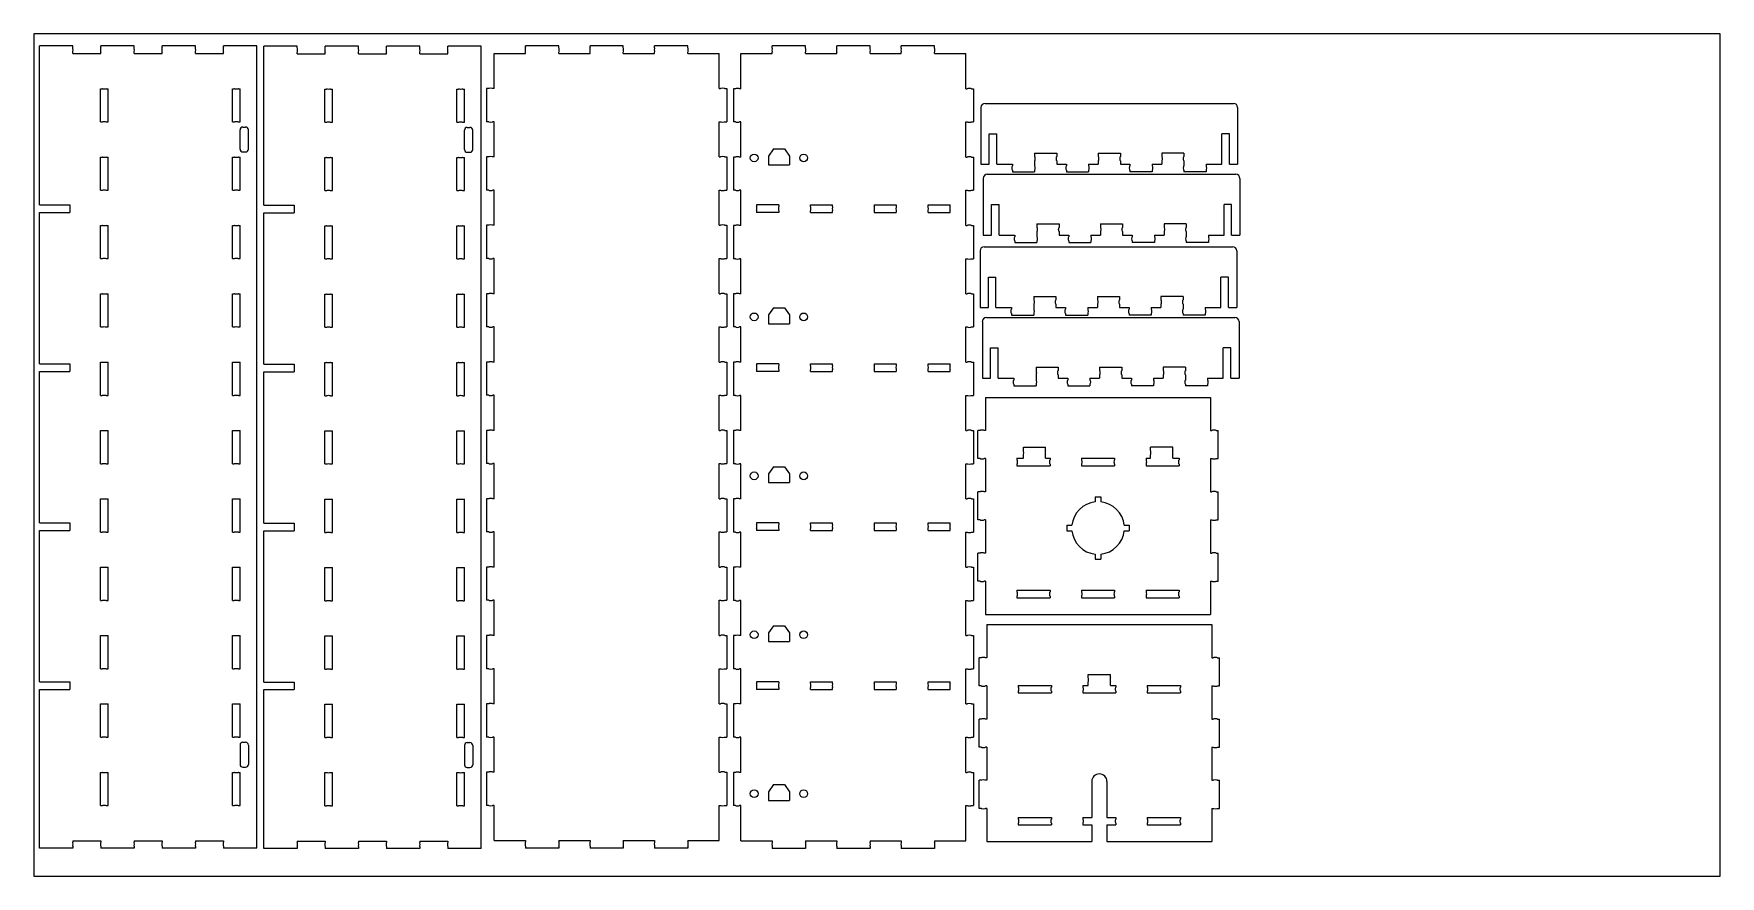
# Paper-space layout '1 Charger - V1' of a CAD drawing. Header units: inches. Extents: x 0 to 24, y 0 to 12.
# The model-space entities are those that its viewports show. They can reach past a viewport. Long polylines and large blocks are cut down to what shows.
import ezdxf

# ---------------------------------------------------------------- set-up
doc = ezdxf.new("R2010")
doc.units = ezdxf.units.IN
doc.header["$LTSCALE"] = 0.5
doc.header["$MEASUREMENT"] = 0
doc.layers.add('Visible', color=1, linetype='Continuous', lineweight=13)

msp = doc.modelspace()

# ---------------------------------------------------------------- linework, layer by layer
at = {"layer": 'Visible'}
for p, q in [((1.044, 11.826), (0.571, 11.826)), ((0.571, 9.562), (0.571, 11.826)), ((1.044, 11.796), (1.044, 11.826)), ((1.444, 11.796), (1.444, 11.826)), ((1.917, 11.826), (1.444, 11.826)), ((1.917, 11.796), (1.917, 11.826)), ((2.317, 11.796), (2.317, 11.826)), ((2.789, 11.826), (2.317, 11.826)), ((2.789, 11.796), (2.789, 11.826)), ((3.189, 11.796), (3.189, 11.826)), ((3.662, 11.826), (3.189, 11.826)), ((3.662, 0.399), (3.662, 11.826)), ((4.237, 11.821), (3.764, 11.821)), ((3.764, 9.558), (3.764, 11.821)), ((4.237, 11.792), (4.237, 11.821)), ((4.637, 11.792), (4.637, 11.821)), ((5.109, 11.821), (4.637, 11.821)), ((5.109, 11.792), (5.109, 11.821)), ((5.51, 11.792), (5.51, 11.821)), ((5.982, 11.821), (5.51, 11.821)), ((5.982, 11.792), (5.982, 11.821)), ((6.382, 11.792), (6.382, 11.821)), ((6.855, 11.821), (6.382, 11.821)), ((6.855, 0.394), (6.855, 11.821)), ((7.488, 11.798), (7.488, 11.828)), ((7.961, 11.828), (7.488, 11.828)), ((7.961, 11.798), (7.961, 11.828)), ((8.406, 11.798), (8.406, 11.828)), ((8.879, 11.828), (8.406, 11.828)), ((8.879, 11.798), (8.879, 11.828)), ((9.325, 11.798), (9.325, 11.828)), ((9.797, 11.828), (9.325, 11.828)), ((9.797, 11.798), (9.797, 11.828)), ((10.999, 11.796), (10.999, 11.825)), ((11.471, 11.825), (10.999, 11.825)), ((11.471, 11.796), (11.471, 11.825)), ((11.917, 11.796), (11.917, 11.825)), ((12.39, 11.825), (11.917, 11.825)), ((12.39, 11.796), (12.39, 11.825)), ((12.835, 11.796), (12.835, 11.825)), ((13.308, 11.825), (12.835, 11.825)), ((13.308, 11.796), (13.308, 11.825)), ((1.044, 11.717), (1.044, 11.737)), ((1.044, 11.717), (1.444, 11.717)), ((1.444, 11.717), (1.444, 11.737)), ((1.917, 11.717), (1.917, 11.737)), ((1.917, 11.717), (2.317, 11.717)), ((2.317, 11.717), (2.317, 11.737)), ((2.789, 11.717), (2.789, 11.737)), ((2.789, 11.717), (3.189, 11.717)), ((3.189, 11.717), (3.189, 11.737)), ((4.237, 11.713), (4.237, 11.733)), ((4.237, 11.713), (4.637, 11.713)), ((4.637, 11.713), (4.637, 11.733)), ((5.109, 11.713), (5.109, 11.733)), ((5.109, 11.713), (5.51, 11.713)), ((5.51, 11.713), (5.51, 11.733)), ((5.982, 11.713), (5.982, 11.733)), ((5.982, 11.713), (6.382, 11.713)), ((6.382, 11.713), (6.382, 11.733)), ((7.042, 11.218), (7.042, 11.719)), ((7.042, 11.719), (7.488, 11.719)), ((7.488, 11.719), (7.488, 11.739)), ((7.961, 11.719), (7.961, 11.739)), ((7.961, 11.719), (8.406, 11.719)), ((8.406, 11.719), (8.406, 11.739)), ((8.879, 11.719), (8.879, 11.739)), ((8.879, 11.719), (9.325, 11.719)), ((9.325, 11.719), (9.325, 11.739)), ((9.797, 11.719), (9.797, 11.739)), ((9.797, 11.719), (10.243, 11.719)), ((10.243, 11.218), (10.243, 11.719)), ((10.553, 11.216), (10.553, 11.717)), ((10.553, 11.717), (10.999, 11.717)), ((10.999, 11.717), (10.999, 11.737)), ((11.471, 11.717), (11.471, 11.737)), ((11.471, 11.717), (11.917, 11.717)), ((11.917, 11.717), (11.917, 11.737)), ((12.39, 11.717), (12.39, 11.737)), ((12.39, 11.717), (12.835, 11.717)), ((12.835, 11.717), (12.835, 11.737)), ((13.308, 11.717), (13.308, 11.737)), ((13.308, 11.717), (13.754, 11.717)), ((13.754, 11.216), (13.754, 11.717)), ((1.438, 11.216), (1.462, 11.216)), ((1.438, 10.744), (1.438, 11.216)), ((1.521, 11.216), (1.546, 11.216)), ((1.546, 10.744), (1.546, 11.216)), ((3.317, 11.216), (3.342, 11.216)), ((3.317, 10.744), (3.317, 11.216)), ((3.401, 11.216), (3.426, 11.216)), ((3.426, 10.744), (3.426, 11.216)), ((4.63, 11.212), (4.655, 11.212)), ((4.63, 10.74), (4.63, 11.212)), ((4.714, 11.212), (4.739, 11.212)), ((4.739, 10.74), (4.739, 11.212)), ((6.51, 11.212), (6.535, 11.212)), ((6.51, 10.74), (6.51, 11.212)), ((6.594, 11.212), (6.618, 11.212)), ((6.618, 10.74), (6.618, 11.212)), ((6.934, 11.218), (6.934, 10.746)), ((6.964, 11.218), (6.934, 11.218)), ((7.042, 11.218), (7.023, 11.218)), ((10.243, 11.218), (10.263, 11.218)), ((10.322, 11.218), (10.351, 11.218)), ((10.351, 11.218), (10.351, 10.746)), ((10.445, 11.216), (10.445, 10.744)), ((10.474, 11.216), (10.445, 11.216)), ((10.553, 11.216), (10.533, 11.216)), ((13.754, 11.216), (13.773, 11.216)), ((13.833, 11.216), (13.862, 11.216)), ((13.862, 11.216), (13.862, 10.744)), ((13.967, 10.948), (13.967, 10.141)), ((14.026, 11.008), (17.562, 11.008)), ((17.621, 10.948), (17.621, 10.141)), ((1.438, 10.744), (1.462, 10.744)), ((1.521, 10.744), (1.546, 10.744)), ((3.317, 10.744), (3.342, 10.744)), ((3.401, 10.744), (3.426, 10.744)), ((3.426, 10.355), (3.426, 10.631)), ((3.465, 10.67), (3.504, 10.67)), ((3.544, 10.355), (3.544, 10.631)), ((4.63, 10.74), (4.655, 10.74)), ((4.714, 10.74), (4.739, 10.74)), ((6.51, 10.74), (6.535, 10.74)), ((6.594, 10.74), (6.618, 10.74)), ((6.618, 10.351), (6.618, 10.627)), ((6.658, 10.666), (6.697, 10.666)), ((6.737, 10.351), (6.737, 10.627)), ((6.964, 10.746), (6.934, 10.746)), ((7.042, 10.746), (7.023, 10.746)), ((7.042, 10.245), (7.042, 10.746)), ((10.243, 10.746), (10.263, 10.746)), ((10.243, 10.245), (10.243, 10.746)), ((10.322, 10.746), (10.351, 10.746)), ((10.474, 10.744), (10.445, 10.744)), ((10.553, 10.744), (10.533, 10.744)), ((10.553, 10.242), (10.553, 10.744)), ((13.754, 10.744), (13.773, 10.744)), ((13.754, 10.242), (13.754, 10.744)), ((13.833, 10.744), (13.862, 10.744)), ((14.086, 10.574), (14.194, 10.574)), ((14.086, 10.141), (14.086, 10.574)), ((14.194, 10.141), (14.194, 10.574)), ((17.503, 10.574), (17.395, 10.574)), ((17.395, 10.141), (17.395, 10.574)), ((17.503, 10.141), (17.503, 10.574)), ((11.014, 10.36), (10.944, 10.258)), ((11.014, 10.36), (11.172, 10.36)), ((11.172, 10.36), (11.243, 10.258)), ((1.438, 10.243), (1.462, 10.243)), ((1.438, 9.77), (1.438, 10.243)), ((1.521, 10.243), (1.546, 10.243)), ((1.546, 9.77), (1.546, 10.243)), ((3.317, 10.243), (3.342, 10.243)), ((3.317, 9.77), (3.317, 10.243)), ((3.401, 10.243), (3.426, 10.243)), ((3.426, 9.77), (3.426, 10.243)), ((3.465, 10.316), (3.504, 10.316)), ((4.63, 10.238), (4.655, 10.238)), ((4.63, 9.766), (4.63, 10.238)), ((4.714, 10.238), (4.739, 10.238)), ((4.739, 9.766), (4.739, 10.238)), ((6.51, 10.238), (6.535, 10.238)), ((6.51, 9.766), (6.51, 10.238)), ((6.594, 10.238), (6.618, 10.238)), ((6.618, 9.766), (6.618, 10.238)), ((6.658, 10.312), (6.697, 10.312)), ((6.934, 10.245), (6.934, 9.772)), ((6.964, 10.245), (6.934, 10.245)), ((7.042, 10.245), (7.023, 10.245)), ((10.243, 10.245), (10.263, 10.245)), ((10.322, 10.245), (10.351, 10.245)), ((10.351, 10.245), (10.351, 9.772)), ((10.445, 10.242), (10.445, 9.77)), ((10.474, 10.242), (10.445, 10.242)), ((10.553, 10.242), (10.533, 10.242)), ((10.944, 10.258), (10.944, 10.134)), ((10.944, 10.134), (11.243, 10.134)), ((11.243, 10.258), (11.243, 10.134)), ((13.754, 10.242), (13.773, 10.242)), ((13.833, 10.242), (13.862, 10.242)), ((13.862, 10.242), (13.862, 9.77)), ((13.967, 10.141), (14.086, 10.141)), ((14.194, 10.141), (14.416, 10.141)), ((14.416, 10.141), (14.416, 10.117)), ((14.731, 10.299), (15.046, 10.299)), ((14.731, 10.299), (14.731, 10.25)), ((14.731, 10.191), (14.731, 10.117)), ((15.046, 10.299), (15.046, 10.25)), ((15.046, 10.191), (15.046, 10.141)), ((15.046, 10.141), (15.184, 10.141)), ((15.184, 10.141), (15.184, 10.117)), ((15.499, 10.141), (15.499, 10.117)), ((15.499, 10.141), (15.637, 10.141)), ((15.637, 10.299), (15.952, 10.299)), ((15.637, 10.299), (15.637, 10.25)), ((15.637, 10.191), (15.637, 10.141)), ((15.952, 10.299), (15.952, 10.25)), ((15.952, 10.191), (15.952, 10.141)), ((15.952, 10.141), (16.089, 10.141)), ((16.089, 10.141), (16.089, 10.117)), ((16.404, 10.141), (16.404, 10.117)), ((16.404, 10.141), (16.542, 10.141)), ((16.857, 10.299), (16.542, 10.299)), ((16.542, 10.299), (16.542, 10.25)), ((16.542, 10.191), (16.542, 10.141)), ((16.857, 10.299), (16.857, 10.25)), ((16.857, 10.191), (16.857, 10.117)), ((17.172, 10.141), (17.395, 10.141)), ((17.172, 10.141), (17.172, 10.117)), ((17.503, 10.141), (17.621, 10.141)), ((14, 9.94), (14, 9.133)), ((14.059, 10), (17.594, 10)), ((14.416, 10.058), (14.416, 10.033)), ((14.416, 10.033), (14.731, 10.033)), ((14.731, 10.058), (14.731, 10.033)), ((15.184, 10.058), (15.184, 10.033)), ((15.184, 10.033), (15.499, 10.033)), ((15.499, 10.058), (15.499, 10.033)), ((16.089, 10.058), (16.089, 10.033)), ((16.404, 10.033), (16.089, 10.033)), ((16.404, 10.058), (16.404, 10.033)), ((16.857, 10.058), (16.857, 10.033)), ((17.172, 10.033), (16.857, 10.033)), ((17.172, 10.058), (17.172, 10.033)), ((17.654, 9.94), (17.654, 9.133)), ((1.438, 9.77), (1.462, 9.77)), ((1.521, 9.77), (1.546, 9.77)), ((3.317, 9.77), (3.342, 9.77)), ((3.401, 9.77), (3.426, 9.77)), ((4.63, 9.766), (4.655, 9.766)), ((4.714, 9.766), (4.739, 9.766)), ((6.51, 9.766), (6.535, 9.766)), ((6.594, 9.766), (6.618, 9.766)), ((6.964, 9.772), (6.934, 9.772)), ((7.042, 9.772), (7.023, 9.772)), ((7.042, 9.271), (7.042, 9.772)), ((10.243, 9.772), (10.263, 9.772)), ((10.243, 9.271), (10.243, 9.772)), ((10.322, 9.772), (10.351, 9.772)), ((10.474, 9.77), (10.445, 9.77)), ((10.553, 9.77), (10.533, 9.77)), ((10.553, 9.269), (10.553, 9.77)), ((13.754, 9.77), (13.773, 9.77)), ((13.754, 9.269), (13.754, 9.77)), ((13.833, 9.77), (13.862, 9.77)), ((0.571, 9.562), (1.004, 9.562)), ((0.571, 7.298), (0.571, 9.454)), ((0.571, 9.454), (1.004, 9.454)), ((1.004, 9.562), (1.004, 9.454)), ((3.764, 9.558), (4.197, 9.558)), ((3.764, 7.294), (3.764, 9.449)), ((3.764, 9.449), (4.197, 9.449)), ((4.197, 9.558), (4.197, 9.449)), ((11.09, 9.562), (10.775, 9.562)), ((10.775, 9.562), (10.775, 9.537)), ((10.775, 9.478), (10.775, 9.453)), ((11.09, 9.453), (10.775, 9.453)), ((11.09, 9.562), (11.09, 9.537)), ((11.09, 9.478), (11.09, 9.453)), ((11.543, 9.562), (11.858, 9.562)), ((11.543, 9.537), (11.543, 9.562)), ((11.543, 9.453), (11.543, 9.478)), ((11.543, 9.453), (11.858, 9.453)), ((11.858, 9.537), (11.858, 9.562)), ((11.858, 9.453), (11.858, 9.478)), ((12.449, 9.562), (12.764, 9.562)), ((12.449, 9.562), (12.449, 9.537)), ((12.449, 9.478), (12.449, 9.453)), ((12.449, 9.453), (12.764, 9.453)), ((12.764, 9.562), (12.764, 9.537)), ((12.764, 9.478), (12.764, 9.453)), ((13.216, 9.562), (13.531, 9.562)), ((13.216, 9.537), (13.216, 9.562)), ((13.216, 9.453), (13.216, 9.478)), ((13.216, 9.453), (13.531, 9.453)), ((13.531, 9.537), (13.531, 9.562)), ((13.531, 9.453), (13.531, 9.478)), ((14.118, 9.566), (14.226, 9.566)), ((14.118, 9.133), (14.118, 9.566)), ((14.226, 9.133), (14.226, 9.566)), ((17.535, 9.566), (17.427, 9.566)), ((17.427, 9.133), (17.427, 9.566)), ((17.535, 9.133), (17.535, 9.566)), ((1.438, 9.269), (1.462, 9.269)), ((1.438, 8.797), (1.438, 9.269)), ((1.521, 9.269), (1.546, 9.269)), ((1.546, 8.797), (1.546, 9.269)), ((3.317, 9.269), (3.342, 9.269)), ((3.317, 8.797), (3.317, 9.269)), ((3.401, 9.269), (3.426, 9.269)), ((3.426, 8.797), (3.426, 9.269)), ((4.63, 9.265), (4.655, 9.265)), ((4.63, 8.792), (4.63, 9.265)), ((4.714, 9.265), (4.739, 9.265)), ((4.739, 8.792), (4.739, 9.265)), ((6.51, 9.265), (6.535, 9.265)), ((6.51, 8.792), (6.51, 9.265)), ((6.594, 9.265), (6.618, 9.265)), ((6.618, 8.792), (6.618, 9.265)), ((6.934, 9.271), (6.934, 8.799)), ((6.964, 9.271), (6.934, 9.271)), ((7.042, 9.271), (7.023, 9.271)), ((10.243, 9.271), (10.263, 9.271)), ((10.322, 9.271), (10.351, 9.271)), ((10.351, 9.271), (10.351, 8.799)), ((10.445, 9.269), (10.445, 8.796)), ((10.474, 9.269), (10.445, 9.269)), ((10.553, 9.269), (10.533, 9.269)), ((13.754, 9.269), (13.773, 9.269)), ((13.833, 9.269), (13.862, 9.269)), ((13.862, 9.269), (13.862, 8.796)), ((14, 9.133), (14.118, 9.133)), ((14.226, 9.133), (14.449, 9.133)), ((14.449, 9.133), (14.449, 9.109)), ((14.764, 9.291), (15.079, 9.291)), ((14.764, 9.291), (14.764, 9.242)), ((14.764, 9.183), (14.764, 9.109)), ((15.079, 9.291), (15.079, 9.242)), ((15.079, 9.183), (15.079, 9.133)), ((15.079, 9.133), (15.217, 9.133)), ((15.217, 9.133), (15.217, 9.109)), ((15.531, 9.133), (15.531, 9.109)), ((15.531, 9.133), (15.669, 9.133)), ((15.669, 9.291), (15.984, 9.291)), ((15.669, 9.291), (15.669, 9.242)), ((15.669, 9.183), (15.669, 9.133)), ((15.984, 9.291), (15.984, 9.242)), ((15.984, 9.183), (15.984, 9.133)), ((15.984, 9.133), (16.122, 9.133)), ((16.122, 9.133), (16.122, 9.109)), ((16.437, 9.133), (16.437, 9.109)), ((16.437, 9.133), (16.575, 9.133)), ((16.89, 9.291), (16.575, 9.291)), ((16.575, 9.291), (16.575, 9.242)), ((16.575, 9.183), (16.575, 9.133)), ((16.89, 9.291), (16.89, 9.242)), ((16.89, 9.183), (16.89, 9.109)), ((17.205, 9.133), (17.427, 9.133)), ((17.205, 9.133), (17.205, 9.109)), ((17.535, 9.133), (17.654, 9.133)), ((13.955, 8.907), (13.955, 8.1)), ((14.015, 8.966), (17.55, 8.966)), ((14.449, 9.05), (14.449, 9.025)), ((14.449, 9.025), (14.764, 9.025)), ((14.764, 9.05), (14.764, 9.025)), ((15.217, 9.05), (15.217, 9.025)), ((15.217, 9.025), (15.531, 9.025)), ((15.531, 9.05), (15.531, 9.025)), ((16.122, 9.05), (16.122, 9.025)), ((16.437, 9.025), (16.122, 9.025)), ((16.437, 9.05), (16.437, 9.025)), ((16.89, 9.05), (16.89, 9.025)), ((17.205, 9.025), (16.89, 9.025)), ((17.205, 9.05), (17.205, 9.025)), ((17.609, 8.907), (17.609, 8.1)), ((1.438, 8.797), (1.462, 8.797)), ((1.521, 8.797), (1.546, 8.797)), ((3.317, 8.797), (3.342, 8.797)), ((3.401, 8.797), (3.426, 8.797)), ((4.63, 8.792), (4.655, 8.792)), ((4.714, 8.792), (4.739, 8.792)), ((6.51, 8.792), (6.535, 8.792)), ((6.594, 8.792), (6.618, 8.792)), ((6.964, 8.799), (6.934, 8.799)), ((7.042, 8.799), (7.023, 8.799)), ((7.042, 8.297), (7.042, 8.799)), ((10.243, 8.799), (10.263, 8.799)), ((10.243, 8.297), (10.243, 8.799)), ((10.322, 8.799), (10.351, 8.799)), ((10.474, 8.796), (10.445, 8.796)), ((10.553, 8.796), (10.533, 8.796)), ((10.553, 8.295), (10.553, 8.796)), ((13.754, 8.796), (13.773, 8.796)), ((13.754, 8.295), (13.754, 8.796)), ((13.833, 8.796), (13.862, 8.796)), ((14.074, 8.533), (14.182, 8.533)), ((14.074, 8.1), (14.074, 8.533)), ((14.182, 8.1), (14.182, 8.533)), ((17.491, 8.533), (17.383, 8.533)), ((17.383, 8.1), (17.383, 8.533)), ((17.491, 8.1), (17.491, 8.533)), ((1.438, 8.296), (1.462, 8.296)), ((1.438, 7.823), (1.438, 8.296)), ((1.521, 8.296), (1.546, 8.296)), ((1.546, 7.823), (1.546, 8.296)), ((3.317, 8.296), (3.342, 8.296)), ((3.317, 7.823), (3.317, 8.296)), ((3.401, 8.296), (3.426, 8.296)), ((3.426, 7.823), (3.426, 8.296)), ((4.63, 8.291), (4.655, 8.291)), ((4.63, 7.819), (4.63, 8.291)), ((4.714, 8.291), (4.739, 8.291)), ((4.739, 7.819), (4.739, 8.291)), ((6.51, 8.291), (6.535, 8.291)), ((6.51, 7.819), (6.51, 8.291)), ((6.594, 8.291), (6.618, 8.291)), ((6.618, 7.819), (6.618, 8.291)), ((6.934, 8.297), (6.934, 7.825)), ((6.964, 8.297), (6.934, 8.297)), ((7.042, 8.297), (7.023, 8.297)), ((10.243, 8.297), (10.263, 8.297)), ((10.322, 8.297), (10.351, 8.297)), ((10.351, 8.297), (10.351, 7.825)), ((10.445, 8.295), (10.445, 7.823)), ((10.474, 8.295), (10.445, 8.295)), ((10.553, 8.295), (10.533, 8.295)), ((13.754, 8.295), (13.773, 8.295)), ((13.833, 8.295), (13.862, 8.295)), ((13.862, 8.295), (13.862, 7.823)), ((14.719, 8.258), (15.034, 8.258)), ((14.719, 8.258), (14.719, 8.209)), ((15.034, 8.258), (15.034, 8.209)), ((15.625, 8.258), (15.94, 8.258)), ((15.625, 8.258), (15.625, 8.209)), ((15.94, 8.258), (15.94, 8.209)), ((16.845, 8.258), (16.53, 8.258)), ((16.53, 8.258), (16.53, 8.209)), ((16.845, 8.258), (16.845, 8.209)), ((11.014, 8.096), (10.944, 7.994)), ((10.944, 7.994), (10.944, 7.87)), ((11.014, 8.096), (11.172, 8.096)), ((11.172, 8.096), (11.243, 7.994)), ((11.243, 7.994), (11.243, 7.87)), ((13.955, 8.1), (14.074, 8.1)), ((14.047, 7.958), (17.583, 7.958)), ((14.182, 8.1), (14.404, 8.1)), ((14.404, 8.1), (14.404, 8.076)), ((14.404, 8.017), (14.404, 7.992)), ((14.404, 7.992), (14.719, 7.992)), ((14.719, 8.15), (14.719, 8.076)), ((14.719, 8.017), (14.719, 7.992)), ((15.034, 8.15), (15.034, 8.1)), ((15.034, 8.1), (15.172, 8.1)), ((15.172, 8.1), (15.172, 8.076)), ((15.172, 8.017), (15.172, 7.992)), ((15.172, 7.992), (15.487, 7.992)), ((15.487, 8.1), (15.487, 8.076)), ((15.487, 8.1), (15.625, 8.1)), ((15.487, 8.017), (15.487, 7.992)), ((15.625, 8.15), (15.625, 8.1)), ((15.94, 8.15), (15.94, 8.1)), ((15.94, 8.1), (16.078, 8.1)), ((16.078, 8.1), (16.078, 8.076)), ((16.078, 8.017), (16.078, 7.992)), ((16.392, 7.992), (16.078, 7.992)), ((16.392, 8.1), (16.392, 8.076)), ((16.392, 8.1), (16.53, 8.1)), ((16.392, 8.017), (16.392, 7.992)), ((16.53, 8.15), (16.53, 8.1)), ((16.845, 8.15), (16.845, 8.076)), ((16.845, 8.017), (16.845, 7.992)), ((17.16, 7.992), (16.845, 7.992)), ((17.16, 8.1), (17.383, 8.1)), ((17.16, 8.1), (17.16, 8.076)), ((17.16, 8.017), (17.16, 7.992)), ((17.491, 8.1), (17.609, 8.1)), ((1.438, 7.823), (1.462, 7.823)), ((1.521, 7.823), (1.546, 7.823)), ((3.317, 7.823), (3.342, 7.823)), ((3.401, 7.823), (3.426, 7.823)), ((4.63, 7.819), (4.655, 7.819)), ((4.714, 7.819), (4.739, 7.819)), ((6.51, 7.819), (6.535, 7.819)), ((6.594, 7.819), (6.618, 7.819)), ((6.964, 7.825), (6.934, 7.825)), ((7.042, 7.825), (7.023, 7.825)), ((7.042, 7.324), (7.042, 7.825)), ((10.243, 7.825), (10.263, 7.825)), ((10.243, 7.324), (10.243, 7.825)), ((10.322, 7.825), (10.351, 7.825)), ((10.474, 7.823), (10.445, 7.823)), ((10.553, 7.823), (10.533, 7.823)), ((10.553, 7.322), (10.553, 7.823)), ((10.944, 7.87), (11.243, 7.87)), ((13.754, 7.823), (13.773, 7.823)), ((13.754, 7.322), (13.754, 7.823)), ((13.833, 7.823), (13.862, 7.823)), ((13.988, 7.899), (13.988, 7.092)), ((17.642, 7.899), (17.642, 7.092)), ((14.106, 7.525), (14.214, 7.525)), ((14.106, 7.092), (14.106, 7.525)), ((14.214, 7.092), (14.214, 7.525)), ((17.523, 7.525), (17.415, 7.525)), ((17.415, 7.092), (17.415, 7.525)), ((17.523, 7.092), (17.523, 7.525)), ((0.571, 7.298), (1.004, 7.298)), ((1.004, 7.298), (1.004, 7.19)), ((1.438, 7.322), (1.462, 7.322)), ((1.438, 6.849), (1.438, 7.322)), ((1.521, 7.322), (1.546, 7.322)), ((1.546, 6.849), (1.546, 7.322)), ((3.317, 7.322), (3.342, 7.322)), ((3.317, 6.849), (3.317, 7.322)), ((3.401, 7.322), (3.426, 7.322)), ((3.426, 6.849), (3.426, 7.322)), ((3.764, 7.294), (4.197, 7.294)), ((4.197, 7.294), (4.197, 7.186)), ((4.63, 7.318), (4.655, 7.318)), ((4.63, 6.845), (4.63, 7.318)), ((4.714, 7.318), (4.739, 7.318)), ((4.739, 6.845), (4.739, 7.318)), ((6.51, 7.318), (6.535, 7.318)), ((6.51, 6.845), (6.51, 7.318)), ((6.594, 7.318), (6.618, 7.318)), ((6.618, 6.845), (6.618, 7.318)), ((6.934, 7.324), (6.934, 6.851)), ((6.964, 7.324), (6.934, 7.324)), ((7.042, 7.324), (7.023, 7.324)), ((10.243, 7.324), (10.263, 7.324)), ((10.322, 7.324), (10.351, 7.324)), ((10.351, 7.324), (10.351, 6.851)), ((10.445, 7.322), (10.445, 6.849)), ((10.474, 7.322), (10.445, 7.322)), ((10.553, 7.322), (10.533, 7.322)), ((11.09, 7.298), (10.775, 7.298)), ((10.775, 7.298), (10.775, 7.273)), ((10.775, 7.214), (10.775, 7.19)), ((11.09, 7.298), (11.09, 7.273)), ((11.09, 7.214), (11.09, 7.19)), ((11.543, 7.298), (11.858, 7.298)), ((11.543, 7.273), (11.543, 7.298)), ((11.543, 7.19), (11.543, 7.214)), ((11.858, 7.273), (11.858, 7.298)), ((11.858, 7.19), (11.858, 7.214)), ((12.449, 7.298), (12.764, 7.298)), ((12.449, 7.298), (12.449, 7.273)), ((12.449, 7.214), (12.449, 7.19)), ((12.764, 7.298), (12.764, 7.273)), ((12.764, 7.214), (12.764, 7.19)), ((13.216, 7.298), (13.531, 7.298)), ((13.216, 7.273), (13.216, 7.298)), ((13.216, 7.19), (13.216, 7.214)), ((13.531, 7.273), (13.531, 7.298)), ((13.531, 7.19), (13.531, 7.214)), ((13.754, 7.322), (13.773, 7.322)), ((13.833, 7.322), (13.862, 7.322)), ((13.862, 7.322), (13.862, 6.849)), ((14.752, 7.25), (15.067, 7.25)), ((14.752, 7.25), (14.752, 7.201)), ((15.067, 7.25), (15.067, 7.201)), ((15.657, 7.25), (15.972, 7.25)), ((15.657, 7.25), (15.657, 7.201)), ((15.972, 7.25), (15.972, 7.201)), ((16.878, 7.25), (16.563, 7.25)), ((16.563, 7.25), (16.563, 7.201)), ((16.878, 7.25), (16.878, 7.201)), ((0.571, 5.034), (0.571, 7.19)), ((0.571, 7.19), (1.004, 7.19)), ((3.764, 5.03), (3.764, 7.186)), ((3.764, 7.186), (4.197, 7.186)), ((11.09, 7.19), (10.775, 7.19)), ((11.543, 7.19), (11.858, 7.19)), ((12.449, 7.19), (12.764, 7.19)), ((13.216, 7.19), (13.531, 7.19)), ((13.988, 7.092), (14.106, 7.092)), ((14.214, 7.092), (14.437, 7.092)), ((14.437, 7.092), (14.437, 7.068)), ((14.437, 7.009), (14.437, 6.984)), ((14.437, 6.984), (14.752, 6.984)), ((14.752, 7.142), (14.752, 7.068)), ((14.752, 7.009), (14.752, 6.984)), ((15.067, 7.142), (15.067, 7.092)), ((15.067, 7.092), (15.205, 7.092)), ((15.205, 7.092), (15.205, 7.068)), ((15.205, 7.009), (15.205, 6.984)), ((15.205, 6.984), (15.52, 6.984)), ((15.52, 7.092), (15.52, 7.068)), ((15.52, 7.092), (15.657, 7.092)), ((15.52, 7.009), (15.52, 6.984)), ((15.657, 7.142), (15.657, 7.092)), ((15.972, 7.142), (15.972, 7.092)), ((15.972, 7.092), (16.11, 7.092)), ((16.11, 7.092), (16.11, 7.068)), ((16.11, 7.009), (16.11, 6.984)), ((16.425, 6.984), (16.11, 6.984)), ((16.425, 7.092), (16.425, 7.068)), ((16.425, 7.092), (16.563, 7.092)), ((16.425, 7.009), (16.425, 6.984)), ((16.563, 7.142), (16.563, 7.092)), ((16.878, 7.142), (16.878, 7.068)), ((16.878, 7.009), (16.878, 6.984)), ((17.193, 6.984), (16.878, 6.984)), ((17.193, 7.092), (17.415, 7.092)), ((17.193, 7.092), (17.193, 7.068)), ((17.193, 7.009), (17.193, 6.984)), ((17.523, 7.092), (17.642, 7.092)), ((1.438, 6.849), (1.462, 6.849)), ((1.521, 6.849), (1.546, 6.849)), ((3.317, 6.849), (3.342, 6.849)), ((3.401, 6.849), (3.426, 6.849)), ((4.63, 6.845), (4.655, 6.845)), ((4.714, 6.845), (4.739, 6.845)), ((6.51, 6.845), (6.535, 6.845)), ((6.594, 6.845), (6.618, 6.845)), ((6.964, 6.851), (6.934, 6.851)), ((7.042, 6.851), (7.023, 6.851)), ((7.042, 6.35), (7.042, 6.851)), ((10.243, 6.851), (10.263, 6.851)), ((10.243, 6.35), (10.243, 6.851)), ((10.322, 6.851), (10.351, 6.851)), ((10.474, 6.849), (10.445, 6.849)), ((10.553, 6.849), (10.533, 6.849)), ((10.553, 6.348), (10.553, 6.849)), ((13.754, 6.849), (13.773, 6.849)), ((13.754, 6.348), (13.754, 6.849)), ((13.833, 6.849), (13.862, 6.849)), ((14.034, 6.82), (14.034, 6.348)), ((14.034, 6.82), (17.235, 6.82)), ((17.235, 6.82), (17.235, 6.348)), ((1.438, 6.348), (1.462, 6.348)), ((1.438, 5.876), (1.438, 6.348)), ((1.521, 6.348), (1.546, 6.348)), ((1.546, 5.876), (1.546, 6.348)), ((3.317, 6.348), (3.342, 6.348)), ((3.317, 5.876), (3.317, 6.348)), ((3.401, 6.348), (3.426, 6.348)), ((3.426, 5.876), (3.426, 6.348)), ((4.63, 6.344), (4.655, 6.344)), ((4.63, 5.872), (4.63, 6.344)), ((4.714, 6.344), (4.739, 6.344)), ((4.739, 5.872), (4.739, 6.344)), ((6.51, 6.344), (6.535, 6.344)), ((6.51, 5.872), (6.51, 6.344)), ((6.594, 6.344), (6.618, 6.344)), ((6.618, 5.872), (6.618, 6.344)), ((6.934, 6.35), (6.934, 5.878)), ((6.964, 6.35), (6.934, 6.35)), ((7.042, 6.35), (7.023, 6.35)), ((10.243, 6.35), (10.263, 6.35)), ((10.322, 6.35), (10.351, 6.35)), ((10.351, 6.35), (10.351, 5.878)), ((10.445, 6.348), (10.445, 5.876)), ((10.474, 6.348), (10.445, 6.348)), ((10.553, 6.348), (10.533, 6.348)), ((13.754, 6.348), (13.773, 6.348)), ((13.833, 6.348), (13.862, 6.348)), ((13.862, 6.348), (13.862, 5.876)), ((13.926, 5.948), (13.926, 6.348)), ((13.955, 6.348), (13.926, 6.348)), ((14.034, 6.348), (14.015, 6.348)), ((17.235, 6.348), (17.255, 6.348)), ((17.314, 6.348), (17.343, 6.348)), ((17.343, 5.948), (17.343, 6.348)), ((14.572, 6.112), (14.887, 6.112)), ((14.572, 6.063), (14.572, 6.112)), ((14.572, 5.954), (14.572, 6.004)), ((14.887, 6.063), (14.887, 6.112)), ((14.887, 5.954), (14.887, 6.004)), ((16.698, 6.112), (16.383, 6.112)), ((16.383, 6.063), (16.383, 6.112)), ((16.383, 5.954), (16.383, 6.004)), ((16.698, 6.063), (16.698, 6.112)), ((16.698, 5.954), (16.698, 6.004)), ((1.438, 5.876), (1.462, 5.876)), ((1.521, 5.876), (1.546, 5.876)), ((3.317, 5.876), (3.342, 5.876)), ((3.401, 5.876), (3.426, 5.876)), ((4.63, 5.872), (4.655, 5.872)), ((4.714, 5.872), (4.739, 5.872)), ((6.51, 5.872), (6.535, 5.872)), ((6.594, 5.872), (6.618, 5.872)), ((6.964, 5.878), (6.934, 5.878)), ((7.042, 5.878), (7.023, 5.878)), ((7.042, 5.377), (7.042, 5.878)), ((10.243, 5.878), (10.263, 5.878)), ((10.243, 5.377), (10.243, 5.878)), ((10.322, 5.878), (10.351, 5.878)), ((10.474, 5.876), (10.445, 5.876)), ((10.553, 5.876), (10.533, 5.876)), ((10.553, 5.375), (10.553, 5.876)), ((11.014, 5.832), (10.944, 5.73)), ((11.014, 5.832), (11.172, 5.832)), ((11.172, 5.832), (11.243, 5.73)), ((13.754, 5.876), (13.773, 5.876)), ((13.754, 5.375), (13.754, 5.876)), ((13.833, 5.876), (13.862, 5.876)), ((13.955, 5.948), (13.926, 5.948)), ((14.034, 5.948), (14.015, 5.948)), ((14.034, 5.948), (14.034, 5.475)), ((14.48, 5.954), (14.48, 5.93)), ((14.48, 5.954), (14.572, 5.954)), ((14.48, 5.871), (14.48, 5.846)), ((14.48, 5.846), (14.953, 5.846)), ((14.887, 5.954), (14.953, 5.954)), ((14.953, 5.954), (14.953, 5.93)), ((14.953, 5.871), (14.953, 5.846)), ((15.398, 5.954), (15.871, 5.954)), ((15.398, 5.954), (15.398, 5.93)), ((15.398, 5.871), (15.398, 5.846)), ((15.398, 5.846), (15.871, 5.846)), ((15.871, 5.954), (15.871, 5.93)), ((15.871, 5.871), (15.871, 5.846)), ((16.317, 5.954), (16.317, 5.93)), ((16.317, 5.954), (16.383, 5.954)), ((16.317, 5.871), (16.317, 5.846)), ((16.317, 5.846), (16.789, 5.846)), ((16.698, 5.954), (16.789, 5.954)), ((16.789, 5.954), (16.789, 5.93)), ((16.789, 5.871), (16.789, 5.846)), ((17.235, 5.948), (17.255, 5.948)), ((17.235, 5.948), (17.235, 5.475)), ((17.314, 5.948), (17.343, 5.948)), ((10.944, 5.73), (10.944, 5.606)), ((10.944, 5.606), (11.243, 5.606)), ((11.243, 5.73), (11.243, 5.606)), ((1.438, 5.375), (1.462, 5.375)), ((1.438, 4.902), (1.438, 5.375)), ((1.521, 5.375), (1.546, 5.375)), ((1.546, 4.902), (1.546, 5.375)), ((3.317, 5.375), (3.342, 5.375)), ((3.317, 4.902), (3.317, 5.375)), ((3.401, 5.375), (3.426, 5.375)), ((3.426, 4.902), (3.426, 5.375)), ((4.63, 5.37), (4.655, 5.37)), ((4.63, 4.898), (4.63, 5.37)), ((4.714, 5.37), (4.739, 5.37)), ((4.739, 4.898), (4.739, 5.37)), ((6.51, 5.37), (6.535, 5.37)), ((6.51, 4.898), (6.51, 5.37)), ((6.594, 5.37), (6.618, 5.37)), ((6.618, 4.898), (6.618, 5.37)), ((6.934, 5.377), (6.934, 4.904)), ((6.964, 5.377), (6.934, 5.377)), ((7.042, 5.377), (7.023, 5.377)), ((10.243, 5.377), (10.263, 5.377)), ((10.322, 5.377), (10.351, 5.377)), ((10.351, 5.377), (10.351, 4.904)), ((10.445, 5.375), (10.445, 4.902)), ((10.474, 5.375), (10.445, 5.375)), ((10.553, 5.375), (10.533, 5.375)), ((13.754, 5.375), (13.773, 5.375)), ((13.833, 5.375), (13.862, 5.375)), ((13.862, 5.375), (13.862, 4.902)), ((13.926, 5.075), (13.926, 5.475)), ((13.955, 5.475), (13.926, 5.475)), ((14.034, 5.475), (14.015, 5.475)), ((15.595, 5.403), (15.674, 5.403)), ((15.595, 5.403), (15.595, 5.332)), ((15.674, 5.403), (15.674, 5.332)), ((17.235, 5.475), (17.255, 5.475)), ((17.314, 5.475), (17.343, 5.475)), ((17.343, 5.075), (17.343, 5.475)), ((13.955, 5.075), (13.926, 5.075)), ((14.034, 5.075), (14.015, 5.075)), ((14.034, 5.075), (14.034, 4.603)), ((17.235, 5.075), (17.255, 5.075)), ((17.235, 5.075), (17.235, 4.603)), ((17.314, 5.075), (17.343, 5.075)), ((0.571, 5.034), (1.004, 5.034)), ((0.571, 2.771), (0.571, 4.926)), ((0.571, 4.926), (1.004, 4.926)), ((1.004, 5.034), (1.004, 4.926)), ((1.438, 4.902), (1.462, 4.902)), ((1.521, 4.902), (1.546, 4.902)), ((3.317, 4.902), (3.342, 4.902)), ((3.401, 4.902), (3.426, 4.902)), ((3.764, 5.03), (4.197, 5.03)), ((3.764, 2.766), (3.764, 4.922)), ((3.764, 4.922), (4.197, 4.922)), ((4.197, 5.03), (4.197, 4.922)), ((4.63, 4.898), (4.655, 4.898)), ((4.714, 4.898), (4.739, 4.898)), ((6.51, 4.898), (6.535, 4.898)), ((6.594, 4.898), (6.618, 4.898)), ((6.964, 4.904), (6.934, 4.904)), ((7.042, 4.904), (7.023, 4.904)), ((7.042, 4.403), (7.042, 4.904)), ((10.243, 4.904), (10.263, 4.904)), ((10.243, 4.403), (10.243, 4.904)), ((10.322, 4.904), (10.351, 4.904)), ((10.474, 4.902), (10.445, 4.902)), ((10.553, 4.902), (10.533, 4.902)), ((10.553, 4.401), (10.553, 4.902)), ((11.09, 5.034), (10.775, 5.034)), ((10.775, 5.034), (10.775, 5.01)), ((10.775, 4.95), (10.775, 4.926)), ((11.09, 4.926), (10.775, 4.926)), ((11.09, 5.034), (11.09, 5.01)), ((11.09, 4.95), (11.09, 4.926)), ((11.543, 5.034), (11.858, 5.034)), ((11.543, 5.01), (11.543, 5.034)), ((11.543, 4.926), (11.543, 4.95)), ((11.543, 4.926), (11.858, 4.926)), ((11.858, 5.01), (11.858, 5.034)), ((11.858, 4.926), (11.858, 4.95)), ((12.449, 5.034), (12.764, 5.034)), ((12.449, 5.034), (12.449, 5.01)), ((12.449, 4.95), (12.449, 4.926)), ((12.449, 4.926), (12.764, 4.926)), ((12.764, 5.034), (12.764, 5.01)), ((12.764, 4.95), (12.764, 4.926)), ((13.216, 5.034), (13.531, 5.034)), ((13.216, 5.01), (13.216, 5.034)), ((13.216, 4.926), (13.216, 4.95)), ((13.216, 4.926), (13.531, 4.926)), ((13.531, 5.01), (13.531, 5.034)), ((13.531, 4.926), (13.531, 4.95)), ((13.754, 4.902), (13.773, 4.902)), ((13.754, 4.401), (13.754, 4.902)), ((13.833, 4.902), (13.862, 4.902)), ((15.192, 5), (15.263, 5)), ((15.192, 5), (15.192, 4.921)), ((15.192, 4.921), (15.263, 4.921)), ((16.007, 5), (16.078, 5)), ((16.007, 4.921), (16.078, 4.921)), ((16.078, 5), (16.078, 4.921)), ((13.926, 4.202), (13.926, 4.603)), ((13.955, 4.603), (13.926, 4.603)), ((14.034, 4.603), (14.015, 4.603)), ((15.595, 4.588), (15.595, 4.517)), ((15.674, 4.588), (15.674, 4.517)), ((17.235, 4.603), (17.255, 4.603)), ((17.314, 4.603), (17.343, 4.603)), ((17.343, 4.202), (17.343, 4.603)), ((1.438, 4.401), (1.462, 4.401)), ((1.438, 3.929), (1.438, 4.401)), ((1.521, 4.401), (1.546, 4.401)), ((1.546, 3.929), (1.546, 4.401)), ((3.317, 4.401), (3.342, 4.401)), ((3.317, 3.929), (3.317, 4.401)), ((3.401, 4.401), (3.426, 4.401)), ((3.426, 3.929), (3.426, 4.401)), ((4.63, 4.397), (4.655, 4.397)), ((4.63, 3.924), (4.63, 4.397)), ((4.714, 4.397), (4.739, 4.397)), ((4.739, 3.924), (4.739, 4.397)), ((6.51, 4.397), (6.535, 4.397)), ((6.51, 3.924), (6.51, 4.397)), ((6.594, 4.397), (6.618, 4.397)), ((6.618, 3.924), (6.618, 4.397)), ((6.934, 4.403), (6.934, 3.931)), ((6.964, 4.403), (6.934, 4.403)), ((7.042, 4.403), (7.023, 4.403)), ((10.243, 4.403), (10.263, 4.403)), ((10.322, 4.403), (10.351, 4.403)), ((10.351, 4.403), (10.351, 3.931)), ((10.445, 4.401), (10.445, 3.928)), ((10.474, 4.401), (10.445, 4.401)), ((10.553, 4.401), (10.533, 4.401)), ((13.754, 4.401), (13.773, 4.401)), ((13.833, 4.401), (13.862, 4.401)), ((13.862, 4.401), (13.862, 3.928)), ((15.595, 4.517), (15.674, 4.517)), ((13.955, 4.202), (13.926, 4.202)), ((14.034, 4.202), (14.015, 4.202)), ((14.034, 4.202), (14.034, 3.73)), ((17.235, 4.202), (17.255, 4.202)), ((17.235, 4.202), (17.235, 3.73)), ((17.314, 4.202), (17.343, 4.202)), ((1.438, 3.929), (1.462, 3.929)), ((1.521, 3.929), (1.546, 3.929)), ((3.317, 3.929), (3.342, 3.929)), ((3.401, 3.929), (3.426, 3.929)), ((4.63, 3.924), (4.655, 3.924)), ((4.714, 3.924), (4.739, 3.924)), ((6.51, 3.924), (6.535, 3.924)), ((6.594, 3.924), (6.618, 3.924)), ((6.964, 3.931), (6.934, 3.931)), ((7.042, 3.931), (7.023, 3.931)), ((7.042, 3.43), (7.042, 3.931)), ((10.243, 3.931), (10.263, 3.931)), ((10.243, 3.43), (10.243, 3.931)), ((10.322, 3.931), (10.351, 3.931)), ((10.474, 3.928), (10.445, 3.928)), ((10.553, 3.928), (10.533, 3.928)), ((10.553, 3.427), (10.553, 3.928)), ((13.754, 3.928), (13.773, 3.928)), ((13.754, 3.427), (13.754, 3.928)), ((13.833, 3.928), (13.862, 3.928)), ((14.48, 4.074), (14.953, 4.074)), ((14.48, 4.074), (14.48, 4.05)), ((14.48, 3.991), (14.48, 3.966)), ((14.48, 3.966), (14.953, 3.966)), ((14.953, 4.074), (14.953, 4.05)), ((14.953, 3.991), (14.953, 3.966)), ((15.398, 4.074), (15.871, 4.074)), ((15.398, 4.074), (15.398, 4.05)), ((15.398, 3.991), (15.398, 3.966)), ((15.398, 3.966), (15.871, 3.966)), ((15.871, 4.074), (15.871, 4.05)), ((15.871, 3.991), (15.871, 3.966)), ((16.317, 4.074), (16.789, 4.074)), ((16.317, 4.074), (16.317, 4.05)), ((16.317, 3.991), (16.317, 3.966)), ((16.317, 3.966), (16.789, 3.966)), ((16.789, 4.074), (16.789, 4.05)), ((16.789, 3.991), (16.789, 3.966)), ((14.034, 3.73), (17.235, 3.73)), ((1.438, 3.428), (1.462, 3.428)), ((1.438, 2.955), (1.438, 3.428)), ((1.521, 3.428), (1.546, 3.428)), ((1.546, 2.955), (1.546, 3.428)), ((3.317, 3.428), (3.342, 3.428)), ((3.317, 2.955), (3.317, 3.428)), ((3.401, 3.428), (3.426, 3.428)), ((3.426, 2.955), (3.426, 3.428)), ((4.63, 3.423), (4.655, 3.423)), ((4.63, 2.951), (4.63, 3.423)), ((4.714, 3.423), (4.739, 3.423)), ((4.739, 2.951), (4.739, 3.423)), ((6.51, 3.423), (6.535, 3.423)), ((6.51, 2.951), (6.51, 3.423)), ((6.594, 3.423), (6.618, 3.423)), ((6.618, 2.951), (6.618, 3.423)), ((6.934, 3.43), (6.934, 2.957)), ((6.964, 3.43), (6.934, 3.43)), ((7.042, 3.43), (7.023, 3.43)), ((10.243, 3.43), (10.263, 3.43)), ((10.322, 3.43), (10.351, 3.43)), ((10.351, 3.43), (10.351, 2.957)), ((10.445, 3.427), (10.445, 2.955)), ((10.474, 3.427), (10.445, 3.427)), ((10.553, 3.427), (10.533, 3.427)), ((11.014, 3.569), (10.944, 3.466)), ((10.944, 3.466), (10.944, 3.342)), ((11.014, 3.569), (11.172, 3.569)), ((11.172, 3.569), (11.243, 3.466)), ((11.243, 3.466), (11.243, 3.342)), ((13.754, 3.427), (13.773, 3.427)), ((13.833, 3.427), (13.862, 3.427)), ((13.862, 3.427), (13.862, 2.955)), ((14.053, 3.585), (14.053, 3.113)), ((14.053, 3.585), (17.253, 3.585)), ((17.253, 3.585), (17.253, 3.113)), ((10.944, 3.342), (11.243, 3.342)), ((1.438, 2.955), (1.462, 2.955)), ((1.521, 2.955), (1.546, 2.955)), ((3.317, 2.955), (3.342, 2.955)), ((3.401, 2.955), (3.426, 2.955)), ((4.63, 2.951), (4.655, 2.951)), ((4.714, 2.951), (4.739, 2.951)), ((6.51, 2.951), (6.535, 2.951)), ((6.594, 2.951), (6.618, 2.951)), ((6.964, 2.957), (6.934, 2.957)), ((7.042, 2.957), (7.023, 2.957)), ((7.042, 2.456), (7.042, 2.957)), ((10.243, 2.957), (10.263, 2.957)), ((10.243, 2.456), (10.243, 2.957)), ((10.322, 2.957), (10.351, 2.957)), ((10.474, 2.955), (10.445, 2.955)), ((10.553, 2.955), (10.533, 2.955)), ((10.553, 2.454), (10.553, 2.955)), ((13.754, 2.955), (13.773, 2.955)), ((13.754, 2.454), (13.754, 2.955)), ((13.833, 2.955), (13.862, 2.955)), ((13.944, 2.712), (13.944, 3.113)), ((13.974, 3.113), (13.944, 3.113)), ((14.053, 3.113), (14.033, 3.113)), ((17.253, 3.113), (17.273, 3.113)), ((17.332, 3.113), (17.362, 3.113)), ((17.362, 2.712), (17.362, 3.113)), ((0.571, 2.771), (1.004, 2.771)), ((0.571, 0.399), (0.571, 2.662)), ((0.571, 2.662), (1.004, 2.662)), ((1.004, 2.771), (1.004, 2.662)), ((3.764, 2.766), (4.197, 2.766)), ((3.764, 0.394), (3.764, 2.658)), ((3.764, 2.658), (4.197, 2.658)), ((4.197, 2.766), (4.197, 2.658)), ((11.09, 2.77), (10.775, 2.77)), ((10.775, 2.77), (10.775, 2.746)), ((10.775, 2.687), (10.775, 2.662)), ((11.09, 2.662), (10.775, 2.662)), ((11.09, 2.77), (11.09, 2.746)), ((11.09, 2.687), (11.09, 2.662)), ((11.543, 2.77), (11.858, 2.77)), ((11.543, 2.746), (11.543, 2.77)), ((11.543, 2.662), (11.543, 2.687)), ((11.543, 2.662), (11.858, 2.662)), ((11.858, 2.746), (11.858, 2.77)), ((11.858, 2.662), (11.858, 2.687)), ((12.449, 2.77), (12.764, 2.77)), ((12.449, 2.77), (12.449, 2.746)), ((12.449, 2.687), (12.449, 2.662)), ((12.449, 2.662), (12.764, 2.662)), ((12.764, 2.77), (12.764, 2.746)), ((12.764, 2.687), (12.764, 2.662)), ((13.216, 2.77), (13.531, 2.77)), ((13.216, 2.746), (13.216, 2.77)), ((13.216, 2.662), (13.216, 2.687)), ((13.216, 2.662), (13.531, 2.662)), ((13.531, 2.746), (13.531, 2.77)), ((13.531, 2.662), (13.531, 2.687)), ((13.974, 2.712), (13.944, 2.712)), ((14.053, 2.712), (14.033, 2.712)), ((14.053, 2.712), (14.053, 2.24)), ((14.498, 2.719), (14.971, 2.719)), ((14.498, 2.719), (14.498, 2.694)), ((14.971, 2.719), (14.971, 2.694)), ((15.417, 2.719), (15.417, 2.694)), ((15.417, 2.719), (15.496, 2.719)), ((15.496, 2.876), (15.81, 2.876)), ((15.496, 2.827), (15.496, 2.876)), ((15.496, 2.719), (15.496, 2.768)), ((15.81, 2.827), (15.81, 2.876)), ((15.81, 2.719), (15.81, 2.768)), ((15.81, 2.719), (15.889, 2.719)), ((15.889, 2.719), (15.889, 2.694)), ((16.335, 2.719), (16.808, 2.719)), ((16.335, 2.719), (16.335, 2.694)), ((16.808, 2.719), (16.808, 2.694)), ((17.253, 2.712), (17.273, 2.712)), ((17.253, 2.712), (17.253, 2.24)), ((17.332, 2.712), (17.362, 2.712)), ((1.438, 2.454), (1.462, 2.454)), ((1.438, 1.982), (1.438, 2.454)), ((1.521, 2.454), (1.546, 2.454)), ((1.546, 1.982), (1.546, 2.454)), ((3.317, 2.454), (3.342, 2.454)), ((3.317, 1.982), (3.317, 2.454)), ((3.401, 2.454), (3.426, 2.454)), ((3.426, 1.982), (3.426, 2.454)), ((4.63, 2.45), (4.655, 2.45)), ((4.63, 1.977), (4.63, 2.45)), ((4.714, 2.45), (4.739, 2.45)), ((4.739, 1.977), (4.739, 2.45)), ((6.51, 2.45), (6.535, 2.45)), ((6.51, 1.977), (6.51, 2.45)), ((6.594, 2.45), (6.618, 2.45)), ((6.618, 1.977), (6.618, 2.45)), ((6.934, 2.456), (6.934, 1.983)), ((6.964, 2.456), (6.934, 2.456)), ((7.042, 2.456), (7.023, 2.456)), ((10.243, 2.456), (10.263, 2.456)), ((10.322, 2.456), (10.351, 2.456)), ((10.351, 2.456), (10.351, 1.983)), ((10.445, 2.454), (10.445, 1.981)), ((10.474, 2.454), (10.445, 2.454)), ((10.553, 2.454), (10.533, 2.454)), ((13.754, 2.454), (13.773, 2.454)), ((13.833, 2.454), (13.862, 2.454)), ((13.862, 2.454), (13.862, 1.981)), ((14.498, 2.635), (14.498, 2.611)), ((14.498, 2.611), (14.971, 2.611)), ((14.971, 2.635), (14.971, 2.611)), ((15.417, 2.635), (15.417, 2.611)), ((15.417, 2.611), (15.889, 2.611)), ((15.889, 2.635), (15.889, 2.611)), ((16.335, 2.635), (16.335, 2.611)), ((16.335, 2.611), (16.808, 2.611)), ((16.808, 2.635), (16.808, 2.611)), ((13.944, 1.84), (13.944, 2.24)), ((13.974, 2.24), (13.944, 2.24)), ((14.053, 2.24), (14.033, 2.24)), ((17.253, 2.24), (17.273, 2.24)), ((17.332, 2.24), (17.362, 2.24)), ((17.362, 1.84), (17.362, 2.24)), ((1.438, 1.982), (1.462, 1.982)), ((1.521, 1.982), (1.546, 1.982)), ((3.317, 1.982), (3.342, 1.982)), ((3.401, 1.982), (3.426, 1.982)), ((4.63, 1.977), (4.655, 1.977)), ((4.714, 1.977), (4.739, 1.977)), ((6.51, 1.977), (6.535, 1.977)), ((6.594, 1.977), (6.618, 1.977)), ((6.964, 1.983), (6.934, 1.983)), ((7.042, 1.983), (7.023, 1.983)), ((7.042, 1.482), (7.042, 1.983)), ((10.243, 1.983), (10.263, 1.983)), ((10.243, 1.482), (10.243, 1.983)), ((10.322, 1.983), (10.351, 1.983)), ((10.474, 1.981), (10.445, 1.981)), ((10.553, 1.981), (10.533, 1.981)), ((10.553, 1.48), (10.553, 1.981)), ((13.754, 1.981), (13.773, 1.981)), ((13.754, 1.48), (13.754, 1.981)), ((13.833, 1.981), (13.862, 1.981)), ((3.426, 1.869), (3.426, 1.593)), ((3.465, 1.908), (3.504, 1.908)), ((3.544, 1.869), (3.544, 1.593)), ((6.618, 1.864), (6.618, 1.589)), ((6.658, 1.904), (6.697, 1.904)), ((6.737, 1.864), (6.737, 1.589)), ((13.974, 1.84), (13.944, 1.84)), ((14.053, 1.84), (14.033, 1.84)), ((14.053, 1.84), (14.053, 1.367)), ((17.253, 1.84), (17.273, 1.84)), ((17.253, 1.84), (17.253, 1.367)), ((17.332, 1.84), (17.362, 1.84)), ((1.438, 1.48), (1.462, 1.48)), ((1.438, 1.008), (1.438, 1.48)), ((1.521, 1.48), (1.546, 1.48)), ((1.546, 1.008), (1.546, 1.48)), ((3.317, 1.48), (3.342, 1.48)), ((3.317, 1.008), (3.317, 1.48)), ((3.401, 1.48), (3.426, 1.48)), ((3.426, 1.008), (3.426, 1.48)), ((3.465, 1.554), (3.504, 1.554)), ((4.63, 1.476), (4.655, 1.476)), ((4.63, 1.004), (4.63, 1.476)), ((4.714, 1.476), (4.739, 1.476)), ((4.739, 1.004), (4.739, 1.476)), ((6.51, 1.476), (6.535, 1.476)), ((6.51, 1.004), (6.51, 1.476)), ((6.594, 1.476), (6.618, 1.476)), ((6.618, 1.004), (6.618, 1.476)), ((6.658, 1.549), (6.697, 1.549)), ((6.934, 1.482), (6.934, 1.01)), ((6.964, 1.482), (6.934, 1.482)), ((7.042, 1.482), (7.023, 1.482)), ((10.243, 1.482), (10.263, 1.482)), ((10.322, 1.482), (10.351, 1.482)), ((10.351, 1.482), (10.351, 1.01)), ((10.445, 1.48), (10.445, 1.008)), ((10.474, 1.48), (10.445, 1.48)), ((10.553, 1.48), (10.533, 1.48)), ((13.754, 1.48), (13.773, 1.48)), ((13.833, 1.48), (13.862, 1.48)), ((13.862, 1.48), (13.862, 1.008)), ((11.014, 1.305), (10.944, 1.202)), ((10.944, 1.202), (10.944, 1.078)), ((11.014, 1.305), (11.172, 1.305)), ((11.172, 1.305), (11.243, 1.202)), ((11.243, 1.202), (11.243, 1.078)), ((13.944, 0.967), (13.944, 1.367)), ((13.974, 1.367), (13.944, 1.367)), ((14.053, 1.367), (14.033, 1.367)), ((15.545, 1.351), (15.545, 0.839)), ((15.761, 1.351), (15.761, 0.839)), ((17.253, 1.367), (17.273, 1.367)), ((17.332, 1.367), (17.362, 1.367)), ((17.362, 0.967), (17.362, 1.367)), ((1.438, 1.008), (1.462, 1.008)), ((1.521, 1.008), (1.546, 1.008)), ((3.317, 1.008), (3.342, 1.008)), ((3.401, 1.008), (3.426, 1.008)), ((4.63, 1.004), (4.655, 1.004)), ((4.714, 1.004), (4.739, 1.004)), ((6.51, 1.004), (6.535, 1.004)), ((6.594, 1.004), (6.618, 1.004)), ((6.964, 1.01), (6.934, 1.01)), ((7.042, 1.01), (7.023, 1.01)), ((7.042, 0.509), (7.042, 1.01)), ((10.243, 1.01), (10.263, 1.01)), ((10.243, 0.509), (10.243, 1.01)), ((10.322, 1.01), (10.351, 1.01)), ((10.474, 1.008), (10.445, 1.008)), ((10.553, 1.008), (10.533, 1.008)), ((10.553, 0.507), (10.553, 1.008)), ((10.944, 1.078), (11.243, 1.078)), ((13.754, 1.008), (13.773, 1.008)), ((13.754, 0.507), (13.754, 1.008)), ((13.833, 1.008), (13.862, 1.008)), ((13.974, 0.967), (13.944, 0.967)), ((14.053, 0.967), (14.033, 0.967)), ((14.053, 0.967), (14.053, 0.494)), ((17.253, 0.967), (17.273, 0.967)), ((17.253, 0.967), (17.253, 0.494)), ((17.332, 0.967), (17.362, 0.967)), ((14.498, 0.839), (14.971, 0.839)), ((14.498, 0.839), (14.498, 0.814)), ((14.498, 0.755), (14.498, 0.731)), ((14.498, 0.731), (14.971, 0.731)), ((14.971, 0.839), (14.971, 0.814)), ((14.971, 0.755), (14.971, 0.731)), ((15.417, 0.839), (15.545, 0.839)), ((15.417, 0.839), (15.417, 0.814)), ((15.417, 0.755), (15.417, 0.731)), ((15.417, 0.731), (15.545, 0.731)), ((15.545, 0.731), (15.545, 0.494)), ((15.761, 0.839), (15.889, 0.839)), ((15.761, 0.731), (15.761, 0.494)), ((15.761, 0.731), (15.889, 0.731)), ((15.889, 0.839), (15.889, 0.814)), ((15.889, 0.755), (15.889, 0.731)), ((16.335, 0.839), (16.808, 0.839)), ((16.335, 0.839), (16.335, 0.814)), ((16.335, 0.755), (16.335, 0.731)), ((16.335, 0.731), (16.808, 0.731)), ((16.808, 0.839), (16.808, 0.814)), ((16.808, 0.755), (16.808, 0.731)), ((1.044, 0.507), (1.444, 0.507)), ((1.044, 0.507), (1.044, 0.487)), ((1.444, 0.507), (1.444, 0.487)), ((1.917, 0.507), (2.317, 0.507)), ((1.917, 0.507), (1.917, 0.487)), ((2.317, 0.507), (2.317, 0.487)), ((2.789, 0.507), (3.189, 0.507)), ((2.789, 0.507), (2.789, 0.487)), ((3.189, 0.507), (3.189, 0.487)), ((4.237, 0.502), (4.637, 0.502)), ((4.237, 0.502), (4.237, 0.483)), ((4.637, 0.502), (4.637, 0.483)), ((5.109, 0.502), (5.51, 0.502)), ((5.109, 0.502), (5.109, 0.483)), ((5.51, 0.502), (5.51, 0.483)), ((5.982, 0.502), (6.382, 0.502)), ((5.982, 0.502), (5.982, 0.483)), ((6.382, 0.502), (6.382, 0.483)), ((7.042, 0.509), (7.488, 0.509)), ((7.488, 0.509), (7.488, 0.489)), ((7.961, 0.509), (7.961, 0.489)), ((7.961, 0.509), (8.406, 0.509)), ((8.406, 0.509), (8.406, 0.489)), ((8.879, 0.509), (8.879, 0.489)), ((8.879, 0.509), (9.325, 0.509)), ((9.325, 0.509), (9.325, 0.489)), ((9.797, 0.509), (9.797, 0.489)), ((9.797, 0.509), (10.243, 0.509)), ((10.553, 0.507), (10.999, 0.507)), ((10.999, 0.507), (10.999, 0.487)), ((11.471, 0.507), (11.917, 0.507)), ((11.471, 0.507), (11.471, 0.487)), ((11.917, 0.507), (11.917, 0.487)), ((12.39, 0.507), (12.835, 0.507)), ((12.39, 0.507), (12.39, 0.487)), ((12.835, 0.507), (12.835, 0.487)), ((13.308, 0.507), (13.754, 0.507)), ((13.308, 0.507), (13.308, 0.487)), ((14.053, 0.494), (15.545, 0.494)), ((15.761, 0.494), (17.253, 0.494)), ((1.044, 0.399), (0.571, 0.399)), ((1.044, 0.428), (1.044, 0.399)), ((1.444, 0.428), (1.444, 0.399)), ((1.917, 0.399), (1.444, 0.399)), ((1.917, 0.428), (1.917, 0.399)), ((2.317, 0.428), (2.317, 0.399)), ((2.789, 0.399), (2.317, 0.399)), ((2.789, 0.428), (2.789, 0.399)), ((3.189, 0.428), (3.189, 0.399)), ((3.662, 0.399), (3.189, 0.399)), ((4.237, 0.394), (3.764, 0.394)), ((4.237, 0.424), (4.237, 0.394)), ((4.637, 0.424), (4.637, 0.394)), ((5.109, 0.394), (4.637, 0.394)), ((5.109, 0.424), (5.109, 0.394)), ((5.51, 0.424), (5.51, 0.394)), ((5.982, 0.394), (5.51, 0.394)), ((5.982, 0.424), (5.982, 0.394)), ((6.382, 0.424), (6.382, 0.394)), ((6.855, 0.394), (6.382, 0.394)), ((7.488, 0.43), (7.488, 0.4)), ((7.961, 0.4), (7.488, 0.4)), ((7.961, 0.43), (7.961, 0.4)), ((8.406, 0.43), (8.406, 0.4)), ((8.879, 0.4), (8.406, 0.4)), ((8.879, 0.43), (8.879, 0.4)), ((9.325, 0.43), (9.325, 0.4)), ((9.797, 0.4), (9.325, 0.4)), ((9.797, 0.43), (9.797, 0.4)), ((10.999, 0.428), (10.999, 0.398)), ((11.471, 0.398), (10.999, 0.398)), ((11.471, 0.428), (11.471, 0.398)), ((11.917, 0.428), (11.917, 0.398)), ((12.39, 0.398), (11.917, 0.398)), ((12.39, 0.428), (12.39, 0.398)), ((12.835, 0.428), (12.835, 0.398)), ((13.308, 0.398), (12.835, 0.398)), ((13.308, 0.428), (13.308, 0.398))]:
    msp.add_line(p, q, dxfattribs=at)
for centre in [(10.741, 10.231), (11.445, 10.231), (10.741, 7.967), (11.445, 7.967), (10.741, 5.703), (11.445, 5.703), (10.741, 3.44), (11.445, 3.44), (10.741, 1.176), (11.445, 1.176)]:
    msp.add_circle(centre, 0.0551, dxfattribs=at)
for centre, radius, start, end in [((14.026, 10.948), 0.0591, 90, 180), ((17.562, 10.948), 0.0591, 0, 90), ((3.465, 10.631), 0.0394, 90, 180), ((3.504, 10.631), 0.0394, 360, 90), ((6.658, 10.627), 0.0394, 90, 180), ((6.697, 10.627), 0.0394, 0, 90), ((3.465, 10.355), 0.0394, 180, 270), ((3.504, 10.355), 0.0394, 270, 0), ((6.658, 10.351), 0.0394, 180, 270), ((6.697, 10.351), 0.0394, 270, 0), ((14.059, 9.94), 0.0591, 90, 180), ((17.594, 9.94), 0.0591, 0, 90), ((14.015, 8.907), 0.0591, 90, 180), ((17.55, 8.907), 0.0591, 0, 90), ((14.047, 7.899), 0.0591, 90, 180), ((17.583, 7.899), 0.0591, 0, 90), ((15.635, 4.96), 0.374, 96.0423, 173.9577), ((15.635, 4.96), 0.374, 6.0423, 83.9577), ((15.635, 4.96), 0.374, 186.0423, 263.9577), ((15.635, 4.96), 0.374, 276.0423, 353.9577), ((3.465, 1.869), 0.0394, 90, 180), ((3.504, 1.869), 0.0394, 0, 90), ((6.658, 1.864), 0.0394, 90, 180), ((6.697, 1.864), 0.0394, 0, 90), ((3.465, 1.593), 0.0394, 180, 270), ((3.504, 1.593), 0.0394, 270, 0), ((6.658, 1.589), 0.0394, 180, 270), ((6.697, 1.589), 0.0394, 270, 0), ((15.653, 1.351), 0.108, 0, 180)]:
    msp.add_arc(centre, radius, start, end, dxfattribs=at)
for centre, major_axis in [((1.044, 11.767), (0, 0.0295)), ((1.444, 11.767), (0, -0.0295)), ((1.917, 11.767), (0, 0.0295)), ((2.317, 11.767), (0, -0.0295)), ((2.789, 11.767), (0, 0.0295)), ((3.189, 11.767), (0, -0.0295)), ((4.237, 11.762), (0, 0.0295)), ((4.637, 11.762), (0, -0.0295)), ((5.109, 11.762), (0, 0.0295)), ((5.51, 11.762), (0, -0.0295)), ((5.982, 11.762), (0, 0.0295)), ((6.382, 11.762), (0, -0.0295)), ((7.488, 11.769), (0, -0.0295)), ((7.961, 11.769), (0, 0.0295)), ((8.406, 11.769), (0, -0.0295)), ((8.879, 11.769), (0, 0.0295)), ((9.325, 11.769), (0, -0.0295)), ((9.797, 11.769), (0, 0.0295)), ((10.999, 11.766), (0, -0.0295)), ((11.471, 11.766), (0, 0.0295)), ((11.917, 11.766), (0, -0.0295)), ((12.39, 11.766), (0, 0.0295)), ((12.835, 11.766), (0, -0.0295)), ((13.308, 11.766), (0, 0.0295)), ((6.993, 11.218), (-0.0295, 0)), ((10.292, 11.218), (-0.0295, 0)), ((10.504, 11.216), (-0.0295, 0)), ((13.803, 11.216), (-0.0295, 0)), ((6.993, 10.746), (0.0295, 0)), ((10.292, 10.746), (0.0295, 0)), ((10.504, 10.744), (0.0295, 0)), ((13.803, 10.744), (0.0295, 0)), ((6.993, 10.245), (-0.0295, 0)), ((10.292, 10.245), (-0.0295, 0)), ((10.504, 10.242), (-0.0295, 0)), ((13.803, 10.242), (-0.0295, 0)), ((6.993, 9.772), (0.0295, 0)), ((10.292, 9.772), (0.0295, 0)), ((10.504, 9.77), (0.0295, 0)), ((13.803, 9.77), (0.0295, 0)), ((10.775, 9.508), (0, 0.0295)), ((11.09, 9.508), (0, -0.0295)), ((11.543, 9.508), (0, 0.0295)), ((11.858, 9.508), (0, -0.0295)), ((12.449, 9.508), (0, 0.0295)), ((12.764, 9.508), (0, -0.0295)), ((13.216, 9.508), (0, 0.0295)), ((13.531, 9.508), (0, -0.0295)), ((6.993, 9.271), (-0.0295, 0)), ((10.292, 9.271), (-0.0295, 0)), ((10.504, 9.269), (-0.0295, 0)), ((13.803, 9.269), (-0.0295, 0)), ((6.993, 8.799), (0.0295, 0)), ((10.292, 8.799), (0.0295, 0)), ((10.504, 8.796), (0.0295, 0)), ((13.803, 8.796), (0.0295, 0)), ((6.993, 8.297), (-0.0295, 0)), ((10.292, 8.297), (-0.0295, 0)), ((10.504, 8.295), (-0.0295, 0)), ((13.803, 8.295), (-0.0295, 0)), ((6.993, 7.825), (0.0295, 0)), ((10.292, 7.825), (0.0295, 0)), ((10.504, 7.823), (0.0295, 0)), ((13.803, 7.823), (0.0295, 0)), ((6.993, 7.324), (-0.0295, 0)), ((10.292, 7.324), (-0.0295, 0)), ((10.504, 7.322), (-0.0295, 0)), ((10.775, 7.244), (0, 0.0295)), ((11.09, 7.244), (0, -0.0295)), ((11.543, 7.244), (0, 0.0295)), ((11.858, 7.244), (0, -0.0295)), ((12.449, 7.244), (0, 0.0295)), ((12.764, 7.244), (0, -0.0295)), ((13.216, 7.244), (0, 0.0295)), ((13.531, 7.244), (0, -0.0295)), ((13.803, 7.322), (-0.0295, 0)), ((6.993, 6.851), (0.0295, 0)), ((10.292, 6.851), (0.0295, 0)), ((10.504, 6.849), (0.0295, 0)), ((13.803, 6.849), (0.0295, 0)), ((6.993, 6.35), (-0.0295, 0)), ((10.292, 6.35), (-0.0295, 0)), ((10.504, 6.348), (-0.0295, 0)), ((13.803, 6.348), (-0.0295, 0)), ((13.985, 6.348), (-0.0295, 0)), ((17.284, 6.348), (-0.0295, 0)), ((14.572, 6.033), (0, 0.0295)), ((14.887, 6.033), (0, -0.0295)), ((16.383, 6.033), (0, 0.0295)), ((16.698, 6.033), (0, -0.0295)), ((6.993, 5.878), (0.0295, 0)), ((10.292, 5.878), (0.0295, 0)), ((10.504, 5.876), (0.0295, 0)), ((13.803, 5.876), (0.0295, 0)), ((13.985, 5.948), (0.0295, 0)), ((17.284, 5.948), (0.0295, 0)), ((6.993, 5.377), (-0.0295, 0)), ((10.292, 5.377), (-0.0295, 0)), ((10.504, 5.375), (-0.0295, 0)), ((13.803, 5.375), (-0.0295, 0)), ((13.985, 5.475), (-0.0295, 0)), ((17.284, 5.475), (-0.0295, 0)), ((13.985, 5.075), (0.0295, 0)), ((17.284, 5.075), (0.0295, 0)), ((6.993, 4.904), (0.0295, 0)), ((10.292, 4.904), (0.0295, 0)), ((10.504, 4.902), (0.0295, 0)), ((10.775, 4.98), (0, 0.0295)), ((11.09, 4.98), (0, -0.0295)), ((11.543, 4.98), (0, 0.0295)), ((11.858, 4.98), (0, -0.0295)), ((12.449, 4.98), (0, 0.0295)), ((12.764, 4.98), (0, -0.0295)), ((13.216, 4.98), (0, 0.0295)), ((13.531, 4.98), (0, -0.0295)), ((13.803, 4.902), (0.0295, 0)), ((13.985, 4.603), (-0.0295, 0)), ((17.284, 4.603), (-0.0295, 0)), ((6.993, 4.403), (-0.0295, 0)), ((10.292, 4.403), (-0.0295, 0)), ((10.504, 4.401), (-0.0295, 0)), ((13.803, 4.401), (-0.0295, 0)), ((13.985, 4.202), (0.0295, 0)), ((17.284, 4.202), (0.0295, 0)), ((6.993, 3.931), (0.0295, 0)), ((10.292, 3.931), (0.0295, 0)), ((10.504, 3.928), (0.0295, 0)), ((13.803, 3.928), (0.0295, 0)), ((6.993, 3.43), (-0.0295, 0)), ((10.292, 3.43), (-0.0295, 0)), ((10.504, 3.427), (-0.0295, 0)), ((13.803, 3.427), (-0.0295, 0)), ((6.993, 2.957), (0.0295, 0)), ((10.292, 2.957), (0.0295, 0)), ((10.504, 2.955), (0.0295, 0)), ((13.803, 2.955), (0.0295, 0)), ((14.003, 3.113), (-0.0295, 0)), ((17.303, 3.113), (-0.0295, 0)), ((10.775, 2.716), (0, 0.0295)), ((11.09, 2.716), (0, -0.0295)), ((11.543, 2.716), (0, 0.0295)), ((11.858, 2.716), (0, -0.0295)), ((12.449, 2.716), (0, 0.0295)), ((12.764, 2.716), (0, -0.0295)), ((13.216, 2.716), (0, 0.0295)), ((13.531, 2.716), (0, -0.0295)), ((14.003, 2.712), (0.0295, 0)), ((15.496, 2.798), (0, 0.0295)), ((15.81, 2.798), (0, -0.0295)), ((17.303, 2.712), (0.0295, 0)), ((6.993, 2.456), (-0.0295, 0)), ((10.292, 2.456), (-0.0295, 0)), ((10.504, 2.454), (-0.0295, 0)), ((13.803, 2.454), (-0.0295, 0)), ((14.003, 2.24), (-0.0295, 0)), ((17.303, 2.24), (-0.0295, 0)), ((6.993, 1.983), (0.0295, 0)), ((10.292, 1.983), (0.0295, 0)), ((10.504, 1.981), (0.0295, 0)), ((13.803, 1.981), (0.0295, 0)), ((14.003, 1.84), (0.0295, 0)), ((17.303, 1.84), (0.0295, 0)), ((6.993, 1.482), (-0.0295, 0)), ((10.292, 1.482), (-0.0295, 0)), ((10.504, 1.48), (-0.0295, 0)), ((13.803, 1.48), (-0.0295, 0)), ((14.003, 1.367), (-0.0295, 0)), ((17.303, 1.367), (-0.0295, 0)), ((6.993, 1.01), (0.0295, 0)), ((10.292, 1.01), (0.0295, 0)), ((10.504, 1.008), (0.0295, 0)), ((13.803, 1.008), (0.0295, 0)), ((14.003, 0.967), (0.0295, 0)), ((17.303, 0.967), (0.0295, 0)), ((1.044, 0.458), (0, 0.0295)), ((1.444, 0.458), (0, -0.0295)), ((1.917, 0.458), (0, 0.0295)), ((2.317, 0.458), (0, -0.0295)), ((2.789, 0.458), (0, 0.0295)), ((3.189, 0.458), (0, -0.0295)), ((4.237, 0.453), (0, 0.0295)), ((4.637, 0.453), (0, -0.0295)), ((5.109, 0.453), (0, 0.0295)), ((5.51, 0.453), (0, -0.0295)), ((5.982, 0.453), (0, 0.0295)), ((6.382, 0.453), (0, -0.0295)), ((7.488, 0.46), (0, -0.0295)), ((7.961, 0.46), (0, 0.0295)), ((8.406, 0.46), (0, -0.0295)), ((8.879, 0.46), (0, 0.0295)), ((9.325, 0.46), (0, -0.0295)), ((9.797, 0.46), (0, 0.0295)), ((10.999, 0.457), (0, -0.0295)), ((11.471, 0.457), (0, 0.0295)), ((11.917, 0.457), (0, -0.0295)), ((12.39, 0.457), (0, 0.0295)), ((12.835, 0.457), (0, -0.0295)), ((13.308, 0.457), (0, 0.0295))]:
    msp.add_ellipse(centre, major_axis=major_axis, ratio=0.166667, start_param=3.141593, end_param=6.283185, dxfattribs=at)
at = {"layer": 'Visible', "extrusion": (0, 0, -1)}
for centre, major_axis, start_param, end_param in [((1.492, 11.216), (0.0295, 0), 0, 3.141593), ((3.372, 11.216), (0.0295, 0), 0, 3.141593), ((4.684, 11.212), (0.0295, 0), 0, 3.141593), ((6.564, 11.212), (0.0295, 0), 0, 3.141593), ((1.492, 10.744), (-0.0295, 0), 0, 3.141593), ((3.372, 10.744), (-0.0295, 0), 0, 3.141593), ((4.684, 10.74), (-0.0295, 0), 0, 3.141593), ((6.564, 10.74), (-0.0295, 0), 0, 3.141593), ((1.492, 10.243), (0.0295, 0), 0, 3.141593), ((3.372, 10.243), (0.0295, 0), 0, 3.141593), ((4.684, 10.238), (0.0295, 0), 0, 3.141593), ((6.564, 10.238), (0.0295, 0), 0, 3.141593), ((14.416, 10.087), (0, 0.0295), 3.141593, 6.283185), ((14.731, 10.22), (0, 0.0295), 0, 3.141593), ((14.731, 10.087), (0, -0.0295), 3.141593, 6.283185), ((15.046, 10.22), (0, -0.0295), 0, 3.141593), ((15.184, 10.087), (0, 0.0295), 3.141593, 6.283185), ((15.499, 10.087), (0, -0.0295), 3.141593, 6.283185), ((15.637, 10.22), (0, 0.0295), 0, 3.141593), ((15.952, 10.22), (0, -0.0295), 0, 3.141593), ((16.089, 10.087), (0, 0.0295), 3.141593, 6.283185), ((16.404, 10.087), (0, -0.0295), 3.141593, 6.283185), ((16.542, 10.22), (0, 0.0295), 0, 3.141593), ((16.857, 10.22), (0, -0.0295), 0, 3.141593), ((16.857, 10.087), (0, 0.0295), 3.141593, 6.283185), ((17.172, 10.087), (0, -0.0295), 3.141593, 6.283185), ((1.492, 9.77), (-0.0295, 0), 0, 3.141593), ((3.372, 9.77), (-0.0295, 0), 0, 3.141593), ((4.684, 9.766), (-0.0295, 0), 0, 3.141593), ((6.564, 9.766), (-0.0295, 0), 0, 3.141593), ((1.492, 9.269), (0.0295, 0), 0, 3.141593), ((3.372, 9.269), (0.0295, 0), 0, 3.141593), ((4.684, 9.265), (0.0295, 0), 0, 3.141593), ((6.564, 9.265), (0.0295, 0), 0, 3.141593), ((14.764, 9.212), (0, 0.0295), 0, 3.141593), ((15.079, 9.212), (0, -0.0295), 0, 3.141593), ((15.669, 9.212), (0, 0.0295), 0, 3.141593), ((15.984, 9.212), (0, -0.0295), 0, 3.141593), ((16.575, 9.212), (0, 0.0295), 0, 3.141593), ((16.89, 9.212), (0, -0.0295), 0, 3.141593), ((14.449, 9.079), (0, 0.0295), 3.141593, 6.283185), ((14.764, 9.079), (0, -0.0295), 3.141593, 6.283185), ((15.217, 9.079), (0, 0.0295), 3.141593, 6.283185), ((15.531, 9.079), (0, -0.0295), 3.141593, 6.283185), ((16.122, 9.079), (0, 0.0295), 3.141593, 6.283185), ((16.437, 9.079), (0, -0.0295), 3.141593, 6.283185), ((16.89, 9.079), (0, 0.0295), 3.141593, 6.283185), ((17.205, 9.079), (0, -0.0295), 3.141593, 6.283185), ((1.492, 8.797), (-0.0295, 0), 0, 3.141593), ((3.372, 8.797), (-0.0295, 0), 0, 3.141593), ((4.684, 8.792), (-0.0295, 0), 0, 3.141593), ((6.564, 8.792), (-0.0295, 0), 0, 3.141593), ((1.492, 8.296), (0.0295, 0), 0, 3.141593), ((3.372, 8.296), (0.0295, 0), 0, 3.141593), ((4.684, 8.291), (0.0295, 0), 0, 3.141593), ((6.564, 8.291), (0.0295, 0), 0, 3.141593), ((14.719, 8.179), (0, 0.0295), 0, 3.141593), ((15.034, 8.179), (0, -0.0295), 0, 3.141593), ((15.625, 8.179), (0, 0.0295), 0, 3.141593), ((15.94, 8.179), (0, -0.0295), 0, 3.141593), ((16.53, 8.179), (0, 0.0295), 0, 3.141593), ((16.845, 8.179), (0, -0.0295), 0, 3.141593), ((14.404, 8.046), (0, 0.0295), 3.141593, 6.283185), ((14.719, 8.046), (0, -0.0295), 3.141593, 6.283185), ((15.172, 8.046), (0, 0.0295), 3.141593, 6.283185), ((15.487, 8.046), (0, -0.0295), 3.141593, 6.283185), ((16.078, 8.046), (0, 0.0295), 3.141593, 6.283185), ((16.392, 8.046), (0, -0.0295), 3.141593, 6.283185), ((16.845, 8.046), (0, 0.0295), 3.141593, 6.283185), ((17.16, 8.046), (0, -0.0295), 3.141593, 6.283185), ((1.492, 7.823), (-0.0295, 0), 0, 3.141593), ((3.372, 7.823), (-0.0295, 0), 0, 3.141593), ((4.684, 7.819), (-0.0295, 0), 0, 3.141593), ((6.564, 7.819), (-0.0295, 0), 0, 3.141593), ((1.492, 7.322), (0.0295, 0), 0, 3.141593), ((3.372, 7.322), (0.0295, 0), 0, 3.141593), ((4.684, 7.318), (0.0295, 0), 0, 3.141593), ((6.564, 7.318), (0.0295, 0), 0, 3.141593), ((14.752, 7.171), (0, 0.0295), 0, 3.141593), ((15.067, 7.171), (0, -0.0295), 0, 3.141593), ((15.657, 7.171), (0, 0.0295), 0, 3.141593), ((15.972, 7.171), (0, -0.0295), 0, 3.141593), ((16.563, 7.171), (0, 0.0295), 0, 3.141593), ((16.878, 7.171), (0, -0.0295), 0, 3.141593), ((14.437, 7.038), (0, 0.0295), 3.141593, 6.283185), ((14.752, 7.038), (0, -0.0295), 3.141593, 6.283185), ((15.205, 7.038), (0, 0.0295), 3.141593, 6.283185), ((15.52, 7.038), (0, -0.0295), 3.141593, 6.283185), ((16.11, 7.038), (0, 0.0295), 3.141593, 6.283185), ((16.425, 7.038), (0, -0.0295), 3.141593, 6.283185), ((16.878, 7.038), (0, 0.0295), 3.141593, 6.283185), ((17.193, 7.038), (0, -0.0295), 3.141593, 6.283185), ((1.492, 6.849), (-0.0295, 0), 0, 3.141593), ((3.372, 6.849), (-0.0295, 0), 0, 3.141593), ((4.684, 6.845), (-0.0295, 0), 0, 3.141593), ((6.564, 6.845), (-0.0295, 0), 0, 3.141593), ((1.492, 6.348), (0.0295, 0), 0, 3.141593), ((3.372, 6.348), (0.0295, 0), 0, 3.141593), ((4.684, 6.344), (0.0295, 0), 0, 3.141593), ((6.564, 6.344), (0.0295, 0), 0, 3.141593), ((1.492, 5.876), (-0.0295, 0), 0, 3.141593), ((3.372, 5.876), (-0.0295, 0), 0, 3.141593), ((4.684, 5.872), (-0.0295, 0), 0, 3.141593), ((6.564, 5.872), (-0.0295, 0), 0, 3.141593), ((14.48, 5.9), (0, 0.0295), 0, 3.141593), ((14.953, 5.9), (0, -0.0295), 0, 3.141593), ((15.398, 5.9), (0, 0.0295), 0, 3.141593), ((15.871, 5.9), (0, -0.0295), 0, 3.141593), ((16.317, 5.9), (0, 0.0295), 0, 3.141593), ((16.789, 5.9), (0, -0.0295), 0, 3.141593), ((1.492, 5.375), (0.0295, 0), 0, 3.141593), ((3.372, 5.375), (0.0295, 0), 0, 3.141593), ((4.684, 5.37), (0.0295, 0), 0, 3.141593), ((6.564, 5.37), (0.0295, 0), 0, 3.141593), ((1.492, 4.902), (-0.0295, 0), 0, 3.141593), ((3.372, 4.902), (-0.0295, 0), 0, 3.141593), ((4.684, 4.898), (-0.0295, 0), 0, 3.141593), ((6.564, 4.898), (-0.0295, 0), 0, 3.141593), ((1.492, 4.401), (0.0295, 0), 0, 3.141593), ((3.372, 4.401), (0.0295, 0), 0, 3.141593), ((4.684, 4.397), (0.0295, 0), 0, 3.141593), ((6.564, 4.397), (0.0295, 0), 0, 3.141593), ((1.492, 3.929), (-0.0295, 0), 0, 3.141593), ((3.372, 3.929), (-0.0295, 0), 0, 3.141593), ((4.684, 3.924), (-0.0295, 0), 0, 3.141593), ((6.564, 3.924), (-0.0295, 0), 0, 3.141593), ((14.48, 4.02), (0, 0.0295), 0, 3.141593), ((14.953, 4.02), (0, -0.0295), 0, 3.141593), ((15.398, 4.02), (0, 0.0295), 0, 3.141593), ((15.871, 4.02), (0, -0.0295), 0, 3.141593), ((16.317, 4.02), (0, 0.0295), 0, 3.141593), ((16.789, 4.02), (0, -0.0295), 0, 3.141593), ((1.492, 3.428), (0.0295, 0), 0, 3.141593), ((3.372, 3.428), (0.0295, 0), 0, 3.141593), ((4.684, 3.423), (0.0295, 0), 0, 3.141593), ((6.564, 3.423), (0.0295, 0), 0, 3.141593), ((1.492, 2.955), (-0.0295, 0), 0, 3.141593), ((3.372, 2.955), (-0.0295, 0), 0, 3.141593), ((4.684, 2.951), (-0.0295, 0), 0, 3.141593), ((6.564, 2.951), (-0.0295, 0), 0, 3.141593), ((14.498, 2.665), (0, 0.0295), 0, 3.141593), ((14.971, 2.665), (0, -0.0295), 0, 3.141593), ((15.417, 2.665), (0, 0.0295), 0, 3.141593), ((15.889, 2.665), (0, -0.0295), 0, 3.141593), ((16.335, 2.665), (0, 0.0295), 0, 3.141593), ((16.808, 2.665), (0, -0.0295), 0, 3.141593), ((1.492, 2.454), (0.0295, 0), 0, 3.141593), ((3.372, 2.454), (0.0295, 0), 0, 3.141593), ((4.684, 2.45), (0.0295, 0), 0, 3.141593), ((6.564, 2.45), (0.0295, 0), 0, 3.141593), ((1.492, 1.982), (-0.0295, 0), 0, 3.141593), ((3.372, 1.982), (-0.0295, 0), 0, 3.141593), ((4.684, 1.977), (-0.0295, 0), 0, 3.141593), ((6.564, 1.977), (-0.0295, 0), 0, 3.141593), ((1.492, 1.48), (0.0295, 0), 0, 3.141593), ((3.372, 1.48), (0.0295, 0), 0, 3.141593), ((4.684, 1.476), (0.0295, 0), 0, 3.141593), ((6.564, 1.476), (0.0295, 0), 0, 3.141593), ((1.492, 1.008), (-0.0295, 0), 0, 3.141593), ((3.372, 1.008), (-0.0295, 0), 0, 3.141593), ((4.684, 1.004), (-0.0295, 0), 0, 3.141593), ((6.564, 1.004), (-0.0295, 0), 0, 3.141593), ((14.498, 0.785), (0, 0.0295), 0, 3.141593), ((14.971, 0.785), (0, -0.0295), 0, 3.141593), ((15.417, 0.785), (0, 0.0295), 0, 3.141593), ((15.889, 0.785), (0, -0.0295), 0, 3.141593), ((16.335, 0.785), (0, 0.0295), 0, 3.141593), ((16.808, 0.785), (0, -0.0295), 0, 3.141593)]:
    msp.add_ellipse(centre, major_axis=major_axis, ratio=0.166667, start_param=start_param, end_param=end_param, dxfattribs=at)

psp = doc.layouts.new('1 Charger - V1')

# ---------------------------------------------------------------- viewports
at = {"layer": '0', "view_target_point": (12.489, 6)}
psp.add_viewport(center=(12, 6), size=(24, 12), view_center_point=(0, 0), view_height=12, dxfattribs=at)

doc.saveas('drawing.dxf')
